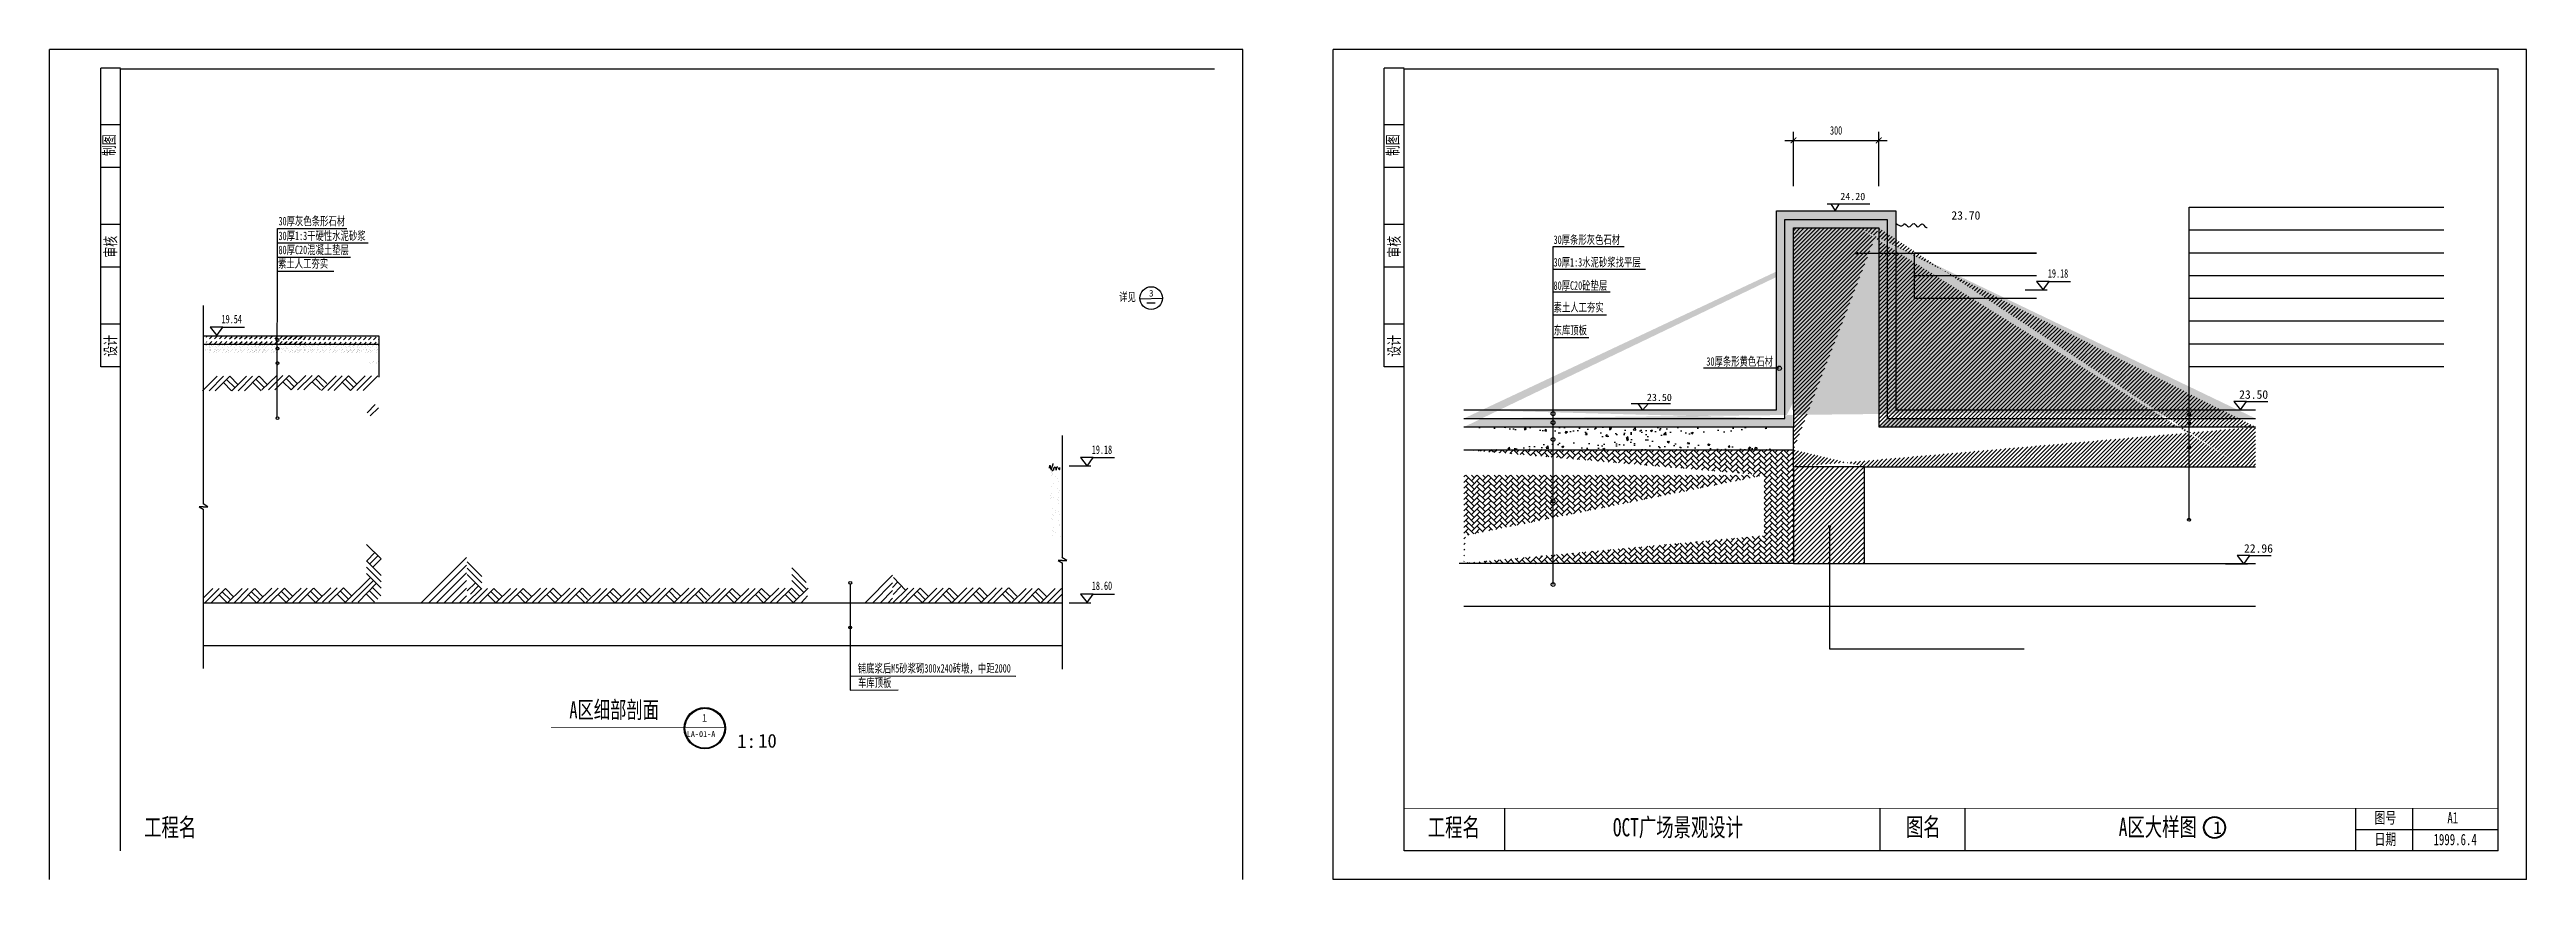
# Model space of a CAD drawing. Extents: x -41870 to -33152, y 8656 to 11574.
import ezdxf

# ---------------------------------------------------------------- set-up
doc = ezdxf.new("R2010")
doc.units = 0
doc.header["$MEASUREMENT"] = 0
doc.layers.get('0').update_dxf_attribs({"linetype": 'CONTINUOUS'})
doc.layers.get('DEFPOINTS').update_dxf_attribs({"linetype": 'CONTINUOUS'})
for name, color, linetype in [('LEVEL', 2, 'CONTINUOUS'), ('STAIR', 140, 'CONTINUOUS'), ('TEXT', 41, 'CONTINUOUS'), ('TK', 1, 'CONTINUOUS'), ('TREE', 3, 'CONTINUOUS')]:
    doc.layers.add(name, color=color, linetype=linetype)
doc.styles.add('HZ', font='simplex.shx', dxfattribs={"width": 0.7, "bigfont": 'hztxt.shx'})
doc.styles.get("Standard").update_dxf_attribs({"font": 'simsun.ttf'})
doc.styles.add('STYLE1', font='simsun.ttf', dxfattribs={"width": 0.7})
doc.styles.add('XREF1$0$STYLE3', font='simsun.ttf', dxfattribs={"width": 0.7})
doc.dimstyles.new('STANDARD-1', dxfattribs={"dimscale": 0, "dimtxt": 450, "dimasz": 300, "dimexe": 300, "dimexo": 300, "dimgap": 200, "dimtad": 1, "dimdec": 0, "dimzin": 0, "dimtxsty": 'HZ', "dimcen": 300, "dimdle": 300, "dimclrd": 40, "dimclre": 40, "dimclrt": 41, "dimazin": 3, "dimtfac": 1, "dimtdec": 0, "dimtofl": 0, "dimtmove": 0, "dimatfit": 3, "dimtvp": 1.5, "dimtolj": 1, "dimtzin": 0})

msp = doc.modelspace()

# ---------------------------------------------------------------- texts
at = {"color": 40, "linetype": 'BYBLOCK'}
for s, p in [('24.20', (-35567, 11044.7)), ('23.50', (-36247.8, 10338.3))]:
    msp.add_text(s, height=25.77, dxfattribs=at).set_placement(p)
at = {"color": 41, "linetype": 'BYBLOCK', "style": 'XREF1$0$STYLE3'}
for s, p in [('23.70', (-35176.2, 10976)), ('23.50', (-34163.3, 10346.2)), ('22.96', (-34146.3, 9805))]:
    msp.add_text(s, height=30, dxfattribs=at).set_placement(p)
at = {"color": 41, "linetype": 'BYBLOCK', "char_height": 30, "attachment_point": 5, "style": 'XREF1$0$STYLE3'}
for s, insert in [('19.18', (-34800.8, 10786.8)), ('19.54', (-41228.9, 10626.3)), ('19.18', (-38165.9, 10167.3))]:
    msp.add_mtext(s, dxfattribs=dict(at, insert=insert))
at = {"color": 40, "linetype": 'BYBLOCK', "insert": (-38165.9, 9688.8), "char_height": 30, "attachment_point": 5, "style": 'XREF1$0$STYLE3'}
msp.add_mtext('18.60', dxfattribs=at)
at = {"layer": 'TEXT', "linetype": 'CONTINUOUS', "style": 'STYLE1', "width": 0.7}
for s, p in [('制图', (-41640.6, 11199.8)), ('制图', (-37122.5, 11199.8)), ('审核', (-41635.4, 10842.7)), ('审核', (-37117.3, 10842.7)), ('设计', (-41635.4, 10494.3)), ('设计', (-37117.3, 10494.3))]:
    msp.add_text(s, height=40, rotation=90, dxfattribs=at).set_placement(p)
for s, height, p in [('30厚灰色条形石材', 30, (-41064.2, 10956)), ('30厚1:3干硬性水泥砂浆', 30, (-41064.2, 10904.2)), ('30厚条形灰色石材', 30, (-36576.4, 10890.7)), ('素土人工夯实', 30, (-41066, 10807)), ('80厚C20混凝土垫层', 30, (-41064.2, 10854.8)), ('30厚1:3水泥砂浆找平层', 30, (-36576.4, 10811.3)), ('详见', 30, (-38105.4, 10689.3)), ('80厚C20砼垫层', 30, (-36576.4, 10729.4)), ('素土人工夯实', 30, (-36576.4, 10652.7)), ('东库顶板', 30, (-36576.4, 10572.1)), ('30厚条形黄色石材', 30, (-36038.5, 10462.5)), ('铺底浆后M5砂浆砌300x240砖墩，中距2000', 30, (-39025.3, 9383.5)), ('车库顶板', 30, (-39024.5, 9332.8)), ('A区细部剖面', 60, (-40040.4, 9222.8))]:
    msp.add_text(s, height=height, dxfattribs=at).set_placement(p)
at = {"layer": 'TEXT', "linetype": 'CONTINUOUS'}
for s, height, p in [('3', 23.3, (-38000.3, 10705.6)), ('LA-01-A', 21.15, (-39627.4, 9156.7)), ('1', 26.4, (-39573.9, 9211)), ('1:', 48.39, (-39449.5, 9118.5)), ('10', 48.39, (-39376.3, 9119.5))]:
    msp.add_text(s, height=height, dxfattribs=at).set_placement(p)
at = {"layer": 'TK', "linetype": 'CONTINUOUS', "style": 'STYLE1', "width": 0.7}
for s, height, p in [('图号', 40, (-33686.8, 8853)), ('工程名', 64, (-41537.3, 8807.6)), ('工程名', 64, (-37019.3, 8807.6)), ('OCT广场景观设计', 64, (-36367.6, 8807.6)), ('图名', 64, (-35336.2, 8808.8)), ('A区大样图', 64, (-34587.1, 8808.8)), ('日期', 40, (-33686.8, 8777.7))]:
    msp.add_text(s, height=height, dxfattribs=at).set_placement(p)
at = {"layer": 'TK', "linetype": 'CONTINUOUS', "width": 0.7}
for s, p in [('A1', (-33430.4, 8853)), ('1999.6.4', (-33479.2, 8776.5))]:
    msp.add_text(s, height=40, dxfattribs=at).set_placement(p)
at = {"layer": 'TK', "linetype": 'CONTINUOUS'}
msp.add_text('1', height=44.9, dxfattribs=at).set_placement((-34254.9, 8815.8))

# ---------------------------------------------------------------- blocks, each defined once
blk = doc.blocks.new('_ARCHTICK')
at = {"color": 0, "linetype": 'BYBLOCK', "const_width": 0.15}
blk.add_lwpolyline([(-0.5, -0.5), (0.5, 0.5)], dxfattribs=at)
blk = doc.blocks.new('*D57')
at = {"color": 40, "linetype": 'BYBLOCK'}
for p, q in [((-35761.9, 11254.7), (-35401.9, 11254.7)), ((-35731.9, 11093.6), (-35731.9, 11284.7)), ((-35431.9, 11093.6), (-35431.9, 11284.7))]:
    blk.add_line(p, q, dxfattribs=at)
at = {"layer": 'DEFPOINTS', "color": 0, "linetype": 'BYBLOCK'}
for p in [(-35431.9, 11254.7), (-35731.9, 11063.6), (-35431.9, 11063.6)]:
    blk.add_point(p, dxfattribs=at)
at = {"color": 40, "linetype": 'BYBLOCK', "xscale": 20, "yscale": 20, "zscale": 20, "rotation": 180}
blk.add_blockref('_ARCHTICK', (-35731.9, 11254.7), dxfattribs=at)
at = {"color": 40, "linetype": 'BYBLOCK', "xscale": 20, "yscale": 20, "zscale": 20}
blk.add_blockref('_ARCHTICK', (-35431.9, 11254.7), dxfattribs=at)
at = {"color": 41, "linetype": 'BYBLOCK', "insert": (-35581.9, 11289.7), "char_height": 30, "attachment_point": 5, "style": 'XREF1$0$STYLE3'}
blk.add_mtext('\\A1;300', dxfattribs=at)
blk = doc.blocks.new('DI')
at = {"layer": 'STAIR'}
for p, q in [((-51.9, -51), (0, 0)), ((-29.2, -51), (21.8, 0)), ((43.9, 0), (-7.2, -51)), ((73.4, -51), (124.4, 0)), ((146.5, 0), (95.4, -51)), ((21.8, -22.1), (50.4, -50.7)), ((32.8, -11.1), (61.4, -39.7)), ((72.5, -28.6), (43.9, 0)), ((50.6, -51), (102.6, 0)), ((125.2, -22.1), (153.8, -50.7)), ((136.2, -11.1), (164.8, -39.7)), ((175.8, -28.6), (147.2, 0))]:
    blk.add_line(p, q, dxfattribs=at)

# ---------------------------------------------------------------- dimensions: what is measured, and where the dimension line sits
at = {"layer": 'TEXT', "linetype": 'CONTINUOUS'}
dim = msp.add_linear_dim(base=(-35431.9, 11254.7), p1=(-35731.9, 11063.6), p2=(-35431.9, 11063.6), dimstyle='STANDARD-1', override={"dimscale": 1, "dimtxt": 30, "dimasz": 20, "dimexe": 30, "dimexo": 30, "dimgap": 20, "dimtxsty": 'XREF1$0$STYLE3', "dimblk1": 'ARCHTICK', "dimblk2": 'ARCHTICK', "dimsah": 1, "dimcen": 30, "dimdle": 30}, dxfattribs=at)
dim.commit()
dim.dimension.update_dxf_attribs({"geometry": '*D57', "text_midpoint": (-35581.9, 11289.7)})

# ---------------------------------------------------------------- hatches: boundary and pattern name
h = msp.add_hatch()
h.set_pattern_fill('AR-CONC', color=256, scale=10, style=0)
h.set_pattern_definition([(50, (0, 0), (71.72602, -6.27521), [7.5, -82.5]), (355, (0, 0), (-13.87513, 75.21921), [6, -66]), (100.4514, (5.98, -0.52), (57.85094, 68.94395), [6.37402, -70.11421]), (46.1842, (0, 20), (106.7241, -16.5519), [11.25, -123.75]), (96.6356, (8.89, 18.62), (93.46627, 97.4118), [9.56103, -105.1713]), (351.1842, (0, 20), (93.4662, 97.41186), [9, -99]), (21, (10, 15), (59.690705, -40.26189), [7.5, -82.5]), (326, (10, 15), (24.33153, 72.515), [6, -66]), (71.4514, (14.974, 11.645), (84.02226, 32.25305), [6.37402, -70.11421]), (37.5, (0, 0), (1.215986, 33.289385), [0, -65.2, 0, -67, 0, -66.25]), (7.5, (0, 0), (26.306954, 39.44117), [0, -38.2, 0, -63.7, 0, -25.25]), (327.5, (-22.3, 0), (53.382244, -2.255487), [0, -25, 0, -78, 0, -103.5]), (317.5, (-32.3, 0), (58.318617, 10.0105), [0, -32.5, 0, -51.8, 0, -73.5])])
edge = h.paths.add_edge_path()
edge.add_line((-36891.9, 10247), (-35731.9, 10247))
edge.add_line((-36891.9, 10167), (-35731.9, 10167))
at = {"layer": 'STAIR', "linetype": 'CONTINUOUS'}
h = msp.add_hatch(dxfattribs=at)
h.set_pattern_fill('DASH', color=256, scale=100, angle=45, style=0)
edge = h.paths.add_edge_path()
edge.add_line((-35791.9, 11007), (-35441.9, 11007))
edge.add_line((-35761.9, 10977), (-35401.9, 10977))
edge.add_line((-35791.9, 10307), (-35791.9, 11007))
edge.add_line((-35761.9, 10277), (-35761.9, 10977))
edge.add_line((-35441.9, 11007), (-35371.9, 11007))
edge.add_line((-35371.9, 11007), (-35371.9, 10307))
edge.add_line((-35401.9, 10977), (-35401.9, 10277))
edge.add_line((-35401.9, 10277), (-34105.4, 10277))
edge.add_line((-35371.9, 10307), (-34105.4, 10307))
edge.add_line((-36891.9, 10307), (-35791.9, 10307))
edge.add_line((-36891.9, 10277), (-35761.9, 10277))
h = msp.add_hatch(dxfattribs=at)
h.set_pattern_fill('AR-SAND', color=256, scale=30, style=0)
edge = h.paths.add_edge_path()
edge.add_line((-35761.9, 10277), (-35761.9, 10977))
edge.add_line((-35731.9, 10307), (-35731.9, 10947))
edge.add_line((-35731.9, 10307), (-35731.9, 10247))
edge.add_line((-36891.9, 10277), (-35761.9, 10277))
edge.add_line((-36891.9, 10247), (-35731.9, 10247))
edge.add_line((-35431.9, 10947), (-35431.9, 10247))
edge.add_line((-35401.9, 10977), (-35401.9, 10277))
edge.add_line((-35431.9, 10247), (-34105.4, 10247))
edge.add_line((-35401.9, 10277), (-34105.4, 10277))
edge.add_line((-35501.9, 10947), (-35431.9, 10947))
edge.add_line((-35731.9, 10947), (-35501.9, 10947))
edge.add_line((-35761.9, 10977), (-35401.9, 10977))
at = {"layer": 'STAIR'}
h = msp.add_hatch(dxfattribs=at)
h.set_pattern_fill('ANSI31', color=256, scale=80, style=0)
edge = h.paths.add_edge_path()
edge.add_line((-35731.9, 10307), (-35731.9, 10947))
edge.add_line((-35731.9, 10307), (-35731.9, 10247))
edge.add_line((-35731.9, 10167), (-35731.9, 10247))
edge.add_line((-35431.9, 10947), (-35431.9, 10247))
edge.add_line((-35431.9, 10247), (-34105.4, 10247))
edge.add_line((-35731.9, 10106.3), (-35731.9, 10167))
edge.add_line((-35481.9, 10107), (-35731.9, 10107))
edge.add_line((-35483.7, 10107), (-34151.9, 10107))
edge.add_line((-35501.9, 10947), (-35431.9, 10947))
edge.add_line((-35731.9, 10947), (-35501.9, 10947))
edge.add_line((-34105.4, 10247), (-34105.5, 10107))
edge.add_line((-34151.9, 10107), (-34105.5, 10107))
at = {"layer": 'STAIR', "linetype": 'CONTINUOUS'}
h = msp.add_hatch(dxfattribs=at)
h.set_pattern_fill('DASH', color=256, scale=100, angle=45, style=0)
h.set_pattern_definition([(45, (-107904100.625, -19135031.317), (2e-15, 17.6776695297), [12.5, -12.5])])
h.paths.add_polyline_path([(-40978.1, 10535.8), (-40978.1, 10565.8), (-41318.1, 10565.8), (-41318.1, 10535.8)])
h = msp.add_hatch(dxfattribs=at)
h.set_pattern_fill('DASH', color=256, scale=100, angle=45, style=0)
h.paths.add_polyline_path([(-40711.1, 10538), (-40711.1, 10568), (-41051.1, 10568), (-41051.1, 10538)])
at = {"layer": 'STAIR'}
h = msp.add_hatch(dxfattribs=at)
h.set_pattern_fill('AR-HBONE', color=256, scale=3.5, style=0)
edge = h.paths.add_edge_path()
edge.add_line((-35731.9, 10106.3), (-35731.9, 10167))
edge.add_line((-35731.9, 10107), (-35731.9, 9767))
edge.add_line((-35731.9, 9767), (-36908.9, 9767))
edge.add_line((-35835.4, 9865.4), (-36885.4, 9865.4))
edge.add_line((-35835.4, 10077.1), (-35835.4, 9865.4))
edge.add_line((-36885.4, 9865.4), (-36891.9, 9767))
edge.add_line((-36891.9, 10167), (-36891.9, 10077.1))
edge.add_line((-36891.9, 10077.1), (-35835.4, 10077.1))
edge.add_line((-36891.9, 10167), (-35731.9, 10167))
h = msp.add_hatch(dxfattribs=at)
h.set_pattern_fill('ANSI31', color=256, scale=100, style=0)
edge = h.paths.add_edge_path()
edge.add_line((-35481.9, 10107), (-35731.9, 10107))
edge.add_line((-35731.9, 10091), (-35731.9, 9767))
edge.add_line((-35731.9, 9767), (-35481.9, 9767))
edge.add_line((-35481.9, 9767), (-35481.9, 10107))
at = {"layer": 'TEXT', "linetype": 'CONTINUOUS'}
h = msp.add_hatch(color=256, dxfattribs=at)
edge = h.paths.add_edge_path()
edge.add_arc((-39563.7, 9188), 72.5, 0, 360)
edge = h.paths.add_edge_path(flags=16)
edge.add_arc((-39563.7, 9188), 70, 0, 360)
at = {"layer": 'TK', "linetype": 'CONTINUOUS'}
h = msp.add_hatch(color=256, dxfattribs=at)
edge = h.paths.add_edge_path(flags=16)
edge.add_arc((-34249.9, 8838.8), 36.2, 0, 360)
edge = h.paths.add_edge_path()
edge.add_arc((-34249.9, 8838.8), 38.6, 0, 360)

# ---------------------------------------------------------------- linework, layer by layer
at = {"color": 40, "linetype": 'BYBLOCK'}
for p, q in [((-35791.9, 10307), (-35791.9, 11007)), ((-35791.9, 11007), (-35441.9, 11007)), ((-35613.4, 11031.8), (-35463.7, 11031.8)), ((-35584.8, 11006.6), (-35571.3, 11030.1)), ((-35441.9, 11007), (-35371.9, 11007)), ((-35371.9, 11007), (-35371.9, 10307)), ((-35761.9, 10277), (-35761.9, 10977)), ((-35761.9, 10977), (-35401.9, 10977)), ((-35731.9, 10947), (-35501.9, 10947)), ((-35731.9, 10307), (-35731.9, 10947)), ((-35501.9, 10947), (-35431.9, 10947)), ((-35431.9, 10947), (-35431.9, 10247)), ((-35401.9, 10977), (-35401.9, 10277)), ((-38031.3, 10697.4), (-37952.8, 10699.9)), ((-41259.9, 10598.5), (-41184.5, 10598.5)), ((-36891.9, 10307), (-35791.9, 10307)), ((-36303.3, 10329.9), (-36165.3, 10329.9)), ((-36279.8, 10329.9), (-36262.9, 10306.3)), ((-36262.9, 10306.3), (-36242.7, 10329.9)), ((-35731.9, 10307), (-35731.9, 10247)), ((-35371.9, 10307), (-34105.4, 10307)), ((-36891.9, 10277), (-35761.9, 10277)), ((-36891.9, 10247), (-35731.9, 10247)), ((-35731.9, 10167), (-35731.9, 10247)), ((-35431.9, 10247), (-34105.4, 10247)), ((-35401.9, 10277), (-34105.4, 10277)), ((-36891.9, 10167), (-35731.9, 10167)), ((-35731.9, 10106.3), (-35731.9, 10167)), ((-35481.9, 10107), (-35731.9, 10107)), ((-35731.9, 10107), (-35731.9, 9767)), ((-35483.7, 10107), (-34151.9, 10107)), ((-35481.9, 9767), (-35481.9, 10107)), ((-34151.9, 10107), (-34105.5, 10107)), ((-35731.9, 9767), (-36908.9, 9767)), ((-35731.9, 9767), (-35481.9, 9767)), ((-38281.8, 9628.2), (-38204.7, 9628.2)), ((-38196.9, 9659.7), (-38121.5, 9659.7))]:
    msp.add_line(p, q, dxfattribs=at)
at = {"color": 41, "linetype": 'BYBLOCK'}
for p, q in [((-35600, 11031.8), (-35584.8, 11006.6)), ((-34916.6, 10729.8), (-34839.6, 10729.8)), ((-34831.7, 10759.1), (-34756.4, 10759.1)), ((-34222.2, 10307.9), (-34145.2, 10307.9)), ((-34137.3, 10337.2), (-34062, 10337.2)), ((-38196.9, 10139.5), (-38121.5, 10139.5)), ((-38281.8, 10110.3), (-38204.7, 10110.3)), ((-34210.8, 9765.6), (-34133.8, 9765.6)), ((-34125.9, 9794.9), (-34050.5, 9794.9))]:
    msp.add_line(p, q, dxfattribs=at)
for p, q in [((-40711.1, 10538), (-40711.1, 10505.4)), ((-40711.1, 10505.4), (-40711.1, 10422.4)), ((-34116.7, 9767), (-34105.7, 9767))]:
    msp.add_line(p, q)
for points in [[(-34831.7, 10759.1), (-34876.6, 10759.1), (-34853, 10729.3)], [(-34137.3, 10337.2), (-34182.1, 10337.2), (-34158.6, 10307.4)], [(-38196.9, 10139.5), (-38241.7, 10139.5), (-38218.1, 10109.8)], [(-34125.9, 9794.9), (-34170.7, 9794.9), (-34147.2, 9765.1)]]:
    msp.add_lwpolyline(points, close=True, dxfattribs=at)
at = {"color": 40, "linetype": 'BYBLOCK'}
for points in [[(-41259.9, 10598.5), (-41304.7, 10598.5), (-41281.2, 10568.8)], [(-38196.9, 9659.7), (-38241.7, 9659.7), (-38218.1, 9629.9)]]:
    msp.add_lwpolyline(points, close=True, dxfattribs=at)
for centre, radius in [((-35510.4, 10858.4), 3.36), ((-34339.8, 10290.9), 5.05), ((-34339.8, 10260.6), 5.05), ((-34339.8, 10174.9), 5.05), ((-35605, 9897.1), 3.37), ((-34339.8, 9921.1), 5.05)]:
    msp.add_circle(centre, radius)
at = {"color": 40, "linetype": 'BYBLOCK', "start_tangent": (-0.993586, 0.113081)}
msp.add_spline([(-35371, 10962), (-35345.7, 10956.9), (-35342.8, 10961.2), (-35326.7, 10951), (-35307.6, 10962.2), (-35295, 10950.7), (-35280, 10961.4), (-35266, 10949.4), (-35260.9, 10948.3)], degree=3, dxfattribs=at)
at = {"layer": 'LEVEL'}
for p, q in [((-38008, 10683.8), (-37978.6, 10683.8)), ((-35487.8, 9767), (-34116.7, 9767)), ((-41329.2, 9628.6), (-38305.8, 9628.6)), ((-36891.9, 9617), (-35791.9, 9617)), ((-35791.9, 9617), (-34105.8, 9617)), ((-41329.2, 9478.6), (-38305.8, 9478.6))]:
    msp.add_line(p, q, dxfattribs=at)
at = {"layer": 'LEVEL', "linetype": 'CONTINUOUS'}
for p, q in [((-41329.2, 10568), (-40711.1, 10568)), ((-40711.1, 10568), (-40711.1, 10538)), ((-41329.2, 10538), (-40711.1, 10538))]:
    msp.add_line(p, q, dxfattribs=at)
for centre in [(-39051.8, 9699.2), (-39052.3, 9541.9)]:
    msp.add_circle(centre, 5, dxfattribs=at)
at = {"layer": 'STAIR', "linetype": 'CONTINUOUS'}
for p, q in [((-41329.2, 10673.7), (-41329.2, 9975.9)), ((-41320.1, 10518.7), (-41320.1, 10518.7)), ((-41319.7, 10516.6), (-41319.7, 10516.6)), ((-41319.6, 10535.3), (-41319.6, 10535.3)), ((-41319.5, 10534.6), (-41319.5, 10534.6)), ((-41319, 10533), (-41319, 10533)), ((-41317.6, 10532.8), (-41317.6, 10532.8)), ((-41315.7, 10518.1), (-41315.7, 10518.1)), ((-41308.3, 10529.8), (-41308.3, 10529.8)), ((-41307.2, 10509.3), (-41307.2, 10509.3)), ((-41306.6, 10526.1), (-41306.6, 10526.1)), ((-41306, 10531.9), (-41306, 10531.9)), ((-41305.6, 10520.2), (-41305.6, 10520.2)), ((-41305.5, 10514.8), (-41305.5, 10514.8)), ((-41304.5, 10517.5), (-41304.5, 10517.5)), ((-41303.5, 10519.6), (-41303.5, 10519.6)), ((-41303.4, 10526.8), (-41303.4, 10526.8)), ((-41302.2, 10518.7), (-41302.2, 10518.7)), ((-41302, 10517.6), (-41302, 10517.6)), ((-41301.5, 10534.6), (-41301.5, 10534.6)), ((-41301.1, 10533), (-41301.1, 10533)), ((-41297.3, 10531.1), (-41297.3, 10531.1)), ((-41293.1, 10509.6), (-41293.1, 10509.6)), ((-41292.1, 10532.8), (-41292.1, 10532.8)), ((-41290.2, 10518.1), (-41290.2, 10518.1)), ((-41289.9, 10513.7), (-41289.9, 10513.7)), ((-41289.8, 10513), (-41289.8, 10513)), ((-41287.6, 10529.8), (-41287.6, 10529.8)), ((-41285, 10520.2), (-41285, 10520.2)), ((-41283.8, 10517.5), (-41283.8, 10517.5)), ((-41282.7, 10526.8), (-41282.7, 10526.8)), ((-41281.8, 10509.8), (-41281.8, 10509.8)), ((-41281.3, 10517.6), (-41281.3, 10517.6)), ((-41280.5, 10531.9), (-41280.5, 10531.9)), ((-41278, 10519.6), (-41278, 10519.6)), ((-41276.9, 10510.9), (-41276.9, 10510.9)), ((-41276.7, 10518.7), (-41276.7, 10518.7)), ((-41276.6, 10531.1), (-41276.6, 10531.1)), ((-41275.6, 10533), (-41275.6, 10533)), ((-41273.5, 10516.6), (-41273.5, 10516.6)), ((-41273.4, 10535.3), (-41273.4, 10535.3)), ((-41271.4, 10532.8), (-41271.4, 10532.8)), ((-41269.5, 10518.1), (-41269.5, 10518.1)), ((-41261, 10509.3), (-41261, 10509.3)), ((-41260.4, 10526.1), (-41260.4, 10526.1)), ((-41259.8, 10531.9), (-41259.8, 10531.9)), ((-41259.3, 10514.8), (-41259.3, 10514.8)), ((-41257.3, 10519.6), (-41257.3, 10519.6)), ((-41256, 10518.7), (-41256, 10518.7)), ((-41255.3, 10534.6), (-41255.3, 10534.6)), ((-41254.9, 10533), (-41254.9, 10533)), ((-41250.4, 10509.6), (-41250.4, 10509.6)), ((-41247.2, 10513.7), (-41247.2, 10513.7)), ((-41247, 10513), (-41247, 10513)), ((-41244.8, 10529.8), (-41244.8, 10529.8)), ((-41242.2, 10520.2), (-41242.2, 10520.2)), ((-41241, 10517.5), (-41241, 10517.5)), ((-41240, 10526.8), (-41240, 10526.8)), ((-41239, 10509.8), (-41239, 10509.8)), ((-41238.5, 10517.6), (-41238.5, 10517.6)), ((-41234.1, 10510.9), (-41234.1, 10510.9)), ((-41233.9, 10531.1), (-41233.9, 10531.1)), ((-41230.7, 10535.3), (-41230.7, 10535.3)), ((-41230.7, 10516.6), (-41230.7, 10516.6)), ((-41228.6, 10532.8), (-41228.6, 10532.8)), ((-41226.7, 10518.1), (-41226.7, 10518.1)), ((-41218.2, 10509.3), (-41218.2, 10509.3)), ((-41217.6, 10526.1), (-41217.6, 10526.1)), ((-41217, 10531.9), (-41217, 10531.9)), ((-41216.5, 10514.8), (-41216.5, 10514.8)), ((-41214.5, 10519.6), (-41214.5, 10519.6)), ((-41213.2, 10518.7), (-41213.2, 10518.7)), ((-41212.6, 10534.6), (-41212.6, 10534.6)), ((-41212.1, 10533), (-41212.1, 10533)), ((-41206.9, 10509.6), (-41206.9, 10509.6)), ((-41203.7, 10513.7), (-41203.7, 10513.7)), ((-41203.6, 10513), (-41203.6, 10513)), ((-41201.3, 10529.8), (-41201.3, 10529.8)), ((-41198.7, 10520.2), (-41198.7, 10520.2)), ((-41197.6, 10517.5), (-41197.6, 10517.5)), ((-41196.5, 10526.8), (-41196.5, 10526.8)), ((-41195.5, 10509.8), (-41195.5, 10509.8)), ((-41195.1, 10517.6), (-41195.1, 10517.6)), ((-41190.7, 10510.9), (-41190.7, 10510.9)), ((-41190.4, 10531.1), (-41190.4, 10531.1)), ((-41187.3, 10516.6), (-41187.3, 10516.6)), ((-41187.2, 10535.3), (-41187.2, 10535.3)), ((-41185.2, 10532.8), (-41185.2, 10532.8)), ((-41183.3, 10518.1), (-41183.3, 10518.1)), ((-41174.8, 10509.3), (-41174.8, 10509.3)), ((-41174.2, 10526.1), (-41174.2, 10526.1)), ((-41173.6, 10531.9), (-41173.6, 10531.9)), ((-41173.1, 10514.8), (-41173.1, 10514.8)), ((-41171.1, 10519.6), (-41171.1, 10519.6)), ((-41169.8, 10518.7), (-41169.8, 10518.7)), ((-41169.1, 10534.6), (-41169.1, 10534.6)), ((-41168.7, 10533), (-41168.7, 10533)), ((-41166.2, 10509.6), (-41166.2, 10509.6)), ((-41163, 10513.7), (-41163, 10513.7)), ((-41162.9, 10513), (-41162.9, 10513)), ((-41160.7, 10529.8), (-41160.7, 10529.8)), ((-41158.1, 10520.2), (-41158.1, 10520.2)), ((-41156.9, 10517.5), (-41156.9, 10517.5)), ((-41155.8, 10526.8), (-41155.8, 10526.8)), ((-41154.9, 10509.8), (-41154.9, 10509.8)), ((-41154.4, 10517.6), (-41154.4, 10517.6)), ((-41152.4, 10509.6), (-41152.4, 10509.6)), ((-41150, 10510.9), (-41150, 10510.9)), ((-41149.7, 10531.1), (-41149.7, 10531.1)), ((-41149.3, 10513.7), (-41149.3, 10513.7)), ((-41149.1, 10513), (-41149.1, 10513)), ((-41146.9, 10529.8), (-41146.9, 10529.8)), ((-41146.6, 10516.6), (-41146.6, 10516.6)), ((-41146.5, 10535.3), (-41146.5, 10535.3)), ((-41144.5, 10532.8), (-41144.5, 10532.8)), ((-41144.3, 10520.2), (-41144.3, 10520.2)), ((-41143.1, 10517.5), (-41143.1, 10517.5)), ((-41142.6, 10518.1), (-41142.6, 10518.1)), ((-41142, 10526.8), (-41142, 10526.8)), ((-41141.1, 10509.8), (-41141.1, 10509.8)), ((-41140.6, 10517.6), (-41140.6, 10517.6)), ((-41136.2, 10510.9), (-41136.2, 10510.9)), ((-41135.9, 10531.1), (-41135.9, 10531.1)), ((-41134.1, 10509.3), (-41134.1, 10509.3)), ((-41133.5, 10526.1), (-41133.5, 10526.1)), ((-41132.9, 10531.9), (-41132.9, 10531.9)), ((-41132.8, 10516.6), (-41132.8, 10516.6)), ((-41132.7, 10535.3), (-41132.7, 10535.3)), ((-41132.4, 10514.8), (-41132.4, 10514.8)), ((-41130.7, 10532.8), (-41130.7, 10532.8)), ((-41130.4, 10519.6), (-41130.4, 10519.6)), ((-41129.1, 10518.7), (-41129.1, 10518.7)), ((-41128.8, 10518.1), (-41128.8, 10518.1)), ((-41128.4, 10534.6), (-41128.4, 10534.6)), ((-41128, 10533), (-41128, 10533)), ((-41122.1, 10509.6), (-41122.1, 10509.6)), ((-41120.3, 10509.3), (-41120.3, 10509.3)), ((-41119.7, 10526.1), (-41119.7, 10526.1)), ((-41119.1, 10531.9), (-41119.1, 10531.9)), ((-41118.9, 10513.7), (-41118.9, 10513.7)), ((-41118.7, 10513), (-41118.7, 10513)), ((-41118.6, 10514.8), (-41118.6, 10514.8)), ((-41116.6, 10519.6), (-41116.6, 10519.6)), ((-41116.5, 10529.8), (-41116.5, 10529.8)), ((-41115.3, 10518.7), (-41115.3, 10518.7)), ((-41114.6, 10534.6), (-41114.6, 10534.6)), ((-41114.2, 10533), (-41114.2, 10533)), ((-41113.9, 10520.2), (-41113.9, 10520.2)), ((-41112.7, 10517.5), (-41112.7, 10517.5)), ((-41111.7, 10526.8), (-41111.7, 10526.8)), ((-41110.7, 10509.8), (-41110.7, 10509.8)), ((-41110.2, 10517.6), (-41110.2, 10517.6)), ((-41105.8, 10510.9), (-41105.8, 10510.9)), ((-41105.6, 10531.1), (-41105.6, 10531.1)), ((-41102.4, 10535.3), (-41102.4, 10535.3)), ((-41102.4, 10516.6), (-41102.4, 10516.6)), ((-41100.3, 10532.8), (-41100.3, 10532.8)), ((-41098.4, 10518.1), (-41098.4, 10518.1)), ((-41089.9, 10509.3), (-41089.9, 10509.3)), ((-41089.4, 10526.1), (-41089.4, 10526.1)), ((-41088.7, 10531.9), (-41088.7, 10531.9)), ((-41088.3, 10514.8), (-41088.3, 10514.8)), ((-41086.3, 10519.6), (-41086.3, 10519.6)), ((-41085, 10518.7), (-41085, 10518.7)), ((-41084.3, 10534.6), (-41084.3, 10534.6)), ((-41083.8, 10533), (-41083.8, 10533)), ((-41083.5, 10509.6), (-41083.5, 10509.6)), ((-41080.3, 10513.7), (-41080.3, 10513.7)), ((-41080.1, 10513), (-41080.1, 10513)), ((-41077.9, 10529.8), (-41077.9, 10529.8)), ((-41075.3, 10520.2), (-41075.3, 10520.2)), ((-41074.1, 10517.5), (-41074.1, 10517.5)), ((-41073, 10526.8), (-41073, 10526.8)), ((-41072.1, 10509.8), (-41072.1, 10509.8)), ((-41071.6, 10517.6), (-41071.6, 10517.6)), ((-41067.2, 10510.9), (-41067.2, 10510.9)), ((-41066.9, 10531.1), (-41066.9, 10531.1)), ((-41063.8, 10535.3), (-41063.8, 10535.3)), ((-41063.8, 10516.6), (-41063.8, 10516.6)), ((-41061.7, 10532.8), (-41061.7, 10532.8)), ((-41059.8, 10518.1), (-41059.8, 10518.1)), ((-41055.8, 10534.9), (-41055.8, 10534.9)), ((-41054.1, 10508.1), (-41054.1, 10508.1)), ((-41052, 10524.3), (-41052, 10524.3)), ((-41049.2, 10520.5), (-41049.2, 10520.5)), ((-41046, 10524.7), (-41046, 10524.7)), ((-41043.7, 10516.3), (-41043.7, 10516.3)), ((-41041.2, 10516.4), (-41041.2, 10516.4)), ((-41041, 10531.2), (-41041, 10531.2)), ((-41038, 10511.1), (-41038, 10511.1)), ((-41037.3, 10521.8), (-41037.3, 10521.8)), ((-41036, 10526.1), (-41036, 10526.1)), ((-41032.4, 10522.9), (-41032.4, 10522.9)), ((-41029.4, 10516.9), (-41029.4, 10516.9)), ((-41025.3, 10509.6), (-41025.3, 10509.6)), ((-41022.1, 10513.7), (-41022.1, 10513.7)), ((-41021.9, 10513), (-41021.9, 10513)), ((-41019.7, 10529.8), (-41019.7, 10529.8)), ((-41017.1, 10520.2), (-41017.1, 10520.2)), ((-41015.9, 10517.5), (-41015.9, 10517.5)), ((-41014.8, 10526.8), (-41014.8, 10526.8)), ((-41013.9, 10509.8), (-41013.9, 10509.8)), ((-41013.4, 10517.6), (-41013.4, 10517.6)), ((-41009, 10510.9), (-41009, 10510.9)), ((-41008.7, 10531.1), (-41008.7, 10531.1)), ((-41007.3, 10509.6), (-41007.3, 10509.6)), ((-41005.6, 10516.6), (-41005.6, 10516.6)), ((-41005.5, 10535.3), (-41005.5, 10535.3)), ((-41004.1, 10513.7), (-41004.1, 10513.7)), ((-41004, 10513), (-41004, 10513)), ((-41003.5, 10532.8), (-41003.5, 10532.8)), ((-41001.7, 10529.8), (-41001.7, 10529.8)), ((-41001.6, 10518.1), (-41001.6, 10518.1)), ((-40999.1, 10520.2), (-40999.1, 10520.2)), ((-40998, 10517.5), (-40998, 10517.5)), ((-40996.9, 10526.8), (-40996.9, 10526.8)), ((-40995.9, 10509.8), (-40995.9, 10509.8)), ((-40995.5, 10517.6), (-40995.5, 10517.6)), ((-40993.1, 10509.3), (-40993.1, 10509.3)), ((-40992.5, 10526.1), (-40992.5, 10526.1)), ((-40991.9, 10531.9), (-40991.9, 10531.9)), ((-40991.4, 10514.8), (-40991.4, 10514.8)), ((-40991.1, 10510.9), (-40991.1, 10510.9)), ((-40990.8, 10531.1), (-40990.8, 10531.1)), ((-40989.4, 10519.6), (-40989.4, 10519.6)), ((-40988.1, 10518.7), (-40988.1, 10518.7)), ((-40987.7, 10516.6), (-40987.7, 10516.6)), ((-40987.6, 10535.3), (-40987.6, 10535.3)), ((-40987.4, 10534.6), (-40987.4, 10534.6)), ((-40987, 10533), (-40987, 10533)), ((-40985.6, 10532.8), (-40985.6, 10532.8)), ((-40983.7, 10518.1), (-40983.7, 10518.1)), ((-40976.2, 10529.8), (-40976.2, 10529.8)), ((-40975.2, 10509.3), (-40975.2, 10509.3)), ((-40974.6, 10526.1), (-40974.6, 10526.1)), ((-40974, 10531.9), (-40974, 10531.9)), ((-40973.6, 10520.2), (-40973.6, 10520.2)), ((-40973.5, 10514.8), (-40973.5, 10514.8)), ((-40972.4, 10517.5), (-40972.4, 10517.5)), ((-40971.5, 10519.6), (-40971.5, 10519.6)), ((-40971.4, 10526.8), (-40971.4, 10526.8)), ((-40970.2, 10518.7), (-40970.2, 10518.7)), ((-40969.9, 10517.6), (-40969.9, 10517.6)), ((-40969.5, 10534.6), (-40969.5, 10534.6)), ((-40969.1, 10533), (-40969.1, 10533)), ((-40965.3, 10531.1), (-40965.3, 10531.1)), ((-40961.1, 10509.6), (-40961.1, 10509.6)), ((-40960, 10532.8), (-40960, 10532.8)), ((-40958.2, 10518.1), (-40958.2, 10518.1)), ((-40957.9, 10513.7), (-40957.9, 10513.7)), ((-40957.8, 10513), (-40957.8, 10513)), ((-40955.5, 10529.8), (-40955.5, 10529.8)), ((-40952.9, 10520.2), (-40952.9, 10520.2)), ((-40951.8, 10517.5), (-40951.8, 10517.5)), ((-40950.7, 10526.8), (-40950.7, 10526.8)), ((-40949.7, 10509.8), (-40949.7, 10509.8)), ((-40949.3, 10517.6), (-40949.3, 10517.6)), ((-40948.4, 10531.9), (-40948.4, 10531.9)), ((-40946, 10519.6), (-40946, 10519.6)), ((-40944.9, 10510.9), (-40944.9, 10510.9)), ((-40944.7, 10518.7), (-40944.7, 10518.7)), ((-40944.6, 10531.1), (-40944.6, 10531.1)), ((-40943.6, 10533), (-40943.6, 10533)), ((-40941.5, 10516.6), (-40941.5, 10516.6)), ((-40941.4, 10535.3), (-40941.4, 10535.3)), ((-40939.3, 10532.8), (-40939.3, 10532.8)), ((-40937.5, 10518.1), (-40937.5, 10518.1)), ((-40929, 10509.3), (-40929, 10509.3)), ((-40928.4, 10526.1), (-40928.4, 10526.1)), ((-40927.8, 10531.9), (-40927.8, 10531.9)), ((-40927.3, 10514.8), (-40927.3, 10514.8)), ((-40925.3, 10519.6), (-40925.3, 10519.6)), ((-40924, 10518.7), (-40924, 10518.7)), ((-40923.3, 10534.6), (-40923.3, 10534.6)), ((-40922.9, 10533), (-40922.9, 10533)), ((-40918.4, 10509.6), (-40918.4, 10509.6)), ((-40915.2, 10513.7), (-40915.2, 10513.7)), ((-40915, 10513), (-40915, 10513)), ((-40912.8, 10529.8), (-40912.8, 10529.8)), ((-40910.2, 10520.2), (-40910.2, 10520.2)), ((-40909, 10517.5), (-40909, 10517.5)), ((-40907.9, 10526.8), (-40907.9, 10526.8)), ((-40907, 10509.8), (-40907, 10509.8)), ((-40906.5, 10517.6), (-40906.5, 10517.6)), ((-40902.1, 10510.9), (-40902.1, 10510.9)), ((-40901.8, 10531.1), (-40901.8, 10531.1)), ((-40898.7, 10516.6), (-40898.7, 10516.6)), ((-40898.6, 10535.3), (-40898.6, 10535.3)), ((-40896.6, 10532.8), (-40896.6, 10532.8)), ((-40894.7, 10518.1), (-40894.7, 10518.1)), ((-40886.2, 10509.3), (-40886.2, 10509.3)), ((-40885.6, 10526.1), (-40885.6, 10526.1)), ((-40885, 10531.9), (-40885, 10531.9)), ((-40884.5, 10514.8), (-40884.5, 10514.8)), ((-40882.5, 10519.6), (-40882.5, 10519.6)), ((-40881.2, 10518.7), (-40881.2, 10518.7)), ((-40880.5, 10534.6), (-40880.5, 10534.6)), ((-40880.1, 10533), (-40880.1, 10533)), ((-40874.9, 10509.6), (-40874.9, 10509.6)), ((-40871.7, 10513.7), (-40871.7, 10513.7)), ((-40871.5, 10513), (-40871.5, 10513)), ((-40869.3, 10529.8), (-40869.3, 10529.8)), ((-40866.7, 10520.2), (-40866.7, 10520.2)), ((-40865.5, 10517.5), (-40865.5, 10517.5)), ((-40864.5, 10526.8), (-40864.5, 10526.8)), ((-40863.5, 10509.8), (-40863.5, 10509.8)), ((-40863, 10517.6), (-40863, 10517.6)), ((-40858.6, 10510.9), (-40858.6, 10510.9)), ((-40858.4, 10531.1), (-40858.4, 10531.1)), ((-40855.3, 10516.6), (-40855.3, 10516.6)), ((-40855.2, 10535.3), (-40855.2, 10535.3)), ((-40853.1, 10532.8), (-40853.1, 10532.8)), ((-40851.3, 10518.1), (-40851.3, 10518.1)), ((-40842.8, 10509.3), (-40842.8, 10509.3)), ((-40842.2, 10526.1), (-40842.2, 10526.1)), ((-40841.5, 10531.9), (-40841.5, 10531.9)), ((-40841.1, 10514.8), (-40841.1, 10514.8)), ((-40839.1, 10519.6), (-40839.1, 10519.6)), ((-40837.8, 10518.7), (-40837.8, 10518.7)), ((-40837.1, 10534.6), (-40837.1, 10534.6)), ((-40836.7, 10533), (-40836.7, 10533)), ((-40834.2, 10509.6), (-40834.2, 10509.6)), ((-40831, 10513.7), (-40831, 10513.7)), ((-40830.9, 10513), (-40830.9, 10513)), ((-40828.6, 10529.8), (-40828.6, 10529.8)), ((-40826, 10520.2), (-40826, 10520.2)), ((-40824.8, 10517.5), (-40824.8, 10517.5)), ((-40823.8, 10526.8), (-40823.8, 10526.8)), ((-40822.8, 10509.8), (-40822.8, 10509.8)), ((-40822.3, 10517.6), (-40822.3, 10517.6)), ((-40820.4, 10509.6), (-40820.4, 10509.6)), ((-40817.9, 10510.9), (-40817.9, 10510.9)), ((-40817.7, 10531.1), (-40817.7, 10531.1)), ((-40817.2, 10513.7), (-40817.2, 10513.7)), ((-40817.1, 10513), (-40817.1, 10513)), ((-40814.8, 10529.8), (-40814.8, 10529.8)), ((-40814.6, 10516.6), (-40814.6, 10516.6)), ((-40814.5, 10535.3), (-40814.5, 10535.3)), ((-40812.4, 10532.8), (-40812.4, 10532.8)), ((-40812.2, 10520.2), (-40812.2, 10520.2)), ((-40811.1, 10517.5), (-40811.1, 10517.5)), ((-40810.6, 10518.1), (-40810.6, 10518.1)), ((-40810, 10526.8), (-40810, 10526.8)), ((-40809, 10509.8), (-40809, 10509.8)), ((-40808.6, 10517.6), (-40808.6, 10517.6)), ((-40804.2, 10510.9), (-40804.2, 10510.9)), ((-40803.9, 10531.1), (-40803.9, 10531.1)), ((-40802.1, 10509.3), (-40802.1, 10509.3)), ((-40801.5, 10526.1), (-40801.5, 10526.1)), ((-40800.8, 10531.9), (-40800.8, 10531.9)), ((-40800.8, 10516.6), (-40800.8, 10516.6)), ((-40800.7, 10535.3), (-40800.7, 10535.3)), ((-40800.4, 10514.8), (-40800.4, 10514.8)), ((-40798.6, 10532.8), (-40798.6, 10532.8)), ((-40798.4, 10519.6), (-40798.4, 10519.6)), ((-40797.1, 10518.7), (-40797.1, 10518.7)), ((-40796.8, 10518.1), (-40796.8, 10518.1)), ((-40796.4, 10534.6), (-40796.4, 10534.6)), ((-40796, 10533), (-40796, 10533)), ((-40790.1, 10509.6), (-40790.1, 10509.6)), ((-40788.3, 10509.3), (-40788.3, 10509.3)), ((-40787.7, 10526.1), (-40787.7, 10526.1)), ((-40787.1, 10531.9), (-40787.1, 10531.9)), ((-40786.9, 10513.7), (-40786.9, 10513.7)), ((-40786.7, 10513), (-40786.7, 10513)), ((-40786.6, 10514.8), (-40786.6, 10514.8)), ((-40784.6, 10519.6), (-40784.6, 10519.6)), ((-40784.5, 10529.8), (-40784.5, 10529.8)), ((-40783.3, 10518.7), (-40783.3, 10518.7)), ((-40782.6, 10534.6), (-40782.6, 10534.6)), ((-40782.2, 10533), (-40782.2, 10533)), ((-40781.9, 10520.2), (-40781.9, 10520.2)), ((-40780.7, 10517.5), (-40780.7, 10517.5)), ((-40779.6, 10526.8), (-40779.6, 10526.8)), ((-40778.7, 10509.8), (-40778.7, 10509.8)), ((-40778.2, 10517.6), (-40778.2, 10517.6)), ((-40773.8, 10510.9), (-40773.8, 10510.9)), ((-40773.5, 10531.1), (-40773.5, 10531.1)), ((-40770.4, 10535.3), (-40770.4, 10535.3)), ((-40770.4, 10516.6), (-40770.4, 10516.6)), ((-40768.3, 10532.8), (-40768.3, 10532.8)), ((-40766.4, 10518.1), (-40766.4, 10518.1)), ((-40757.9, 10509.3), (-40757.9, 10509.3)), ((-40757.3, 10526.1), (-40757.3, 10526.1)), ((-40756.7, 10531.9), (-40756.7, 10531.9)), ((-40756.2, 10514.8), (-40756.2, 10514.8)), ((-40754.2, 10519.6), (-40754.2, 10519.6)), ((-40752.9, 10518.7), (-40752.9, 10518.7)), ((-40752.2, 10534.6), (-40752.2, 10534.6)), ((-40751.8, 10533), (-40751.8, 10533)), ((-40751.5, 10509.6), (-40751.5, 10509.6)), ((-40748.3, 10513.7), (-40748.3, 10513.7)), ((-40748.1, 10513), (-40748.1, 10513)), ((-40745.9, 10529.8), (-40745.9, 10529.8)), ((-40745.4, 10472.8), (-40745.4, 10472.8)), ((-40743.3, 10520.2), (-40743.3, 10520.2)), ((-40742.1, 10517.5), (-40742.1, 10517.5)), ((-40741, 10526.8), (-40741, 10526.8)), ((-40740.6, 10469.7), (-40740.6, 10469.7)), ((-40740.1, 10509.8), (-40740.1, 10509.8)), ((-40739.6, 10517.6), (-40739.6, 10517.6)), ((-40735.2, 10510.9), (-40735.2, 10510.9)), ((-40734.9, 10531.1), (-40734.9, 10531.1)), ((-40734.5, 10474), (-40734.5, 10474)), ((-40731.8, 10516.6), (-40731.8, 10516.6)), ((-40731.7, 10535.3), (-40731.7, 10535.3)), ((-40731.3, 10478.2), (-40731.3, 10478.2)), ((-40729.7, 10532.8), (-40729.7, 10532.8)), ((-40729.3, 10475.7), (-40729.3, 10475.7)), ((-40727.8, 10518.1), (-40727.8, 10518.1)), ((-40719.3, 10509.3), (-40719.3, 10509.3)), ((-40718.7, 10526.1), (-40718.7, 10526.1)), ((-40718.3, 10469.1), (-40718.3, 10469.1)), ((-40718.1, 10531.9), (-40718.1, 10531.9)), ((-40717.7, 10474.8), (-40717.7, 10474.8)), ((-40717.6, 10514.8), (-40717.6, 10514.8)), ((-40715.6, 10519.6), (-40715.6, 10519.6)), ((-40714.3, 10518.7), (-40714.3, 10518.7)), ((-40713.6, 10534.6), (-40713.6, 10534.6)), ((-40713.2, 10533), (-40713.2, 10533)), ((-40713.2, 10477.6), (-40713.2, 10477.6)), ((-40712.8, 10475.9), (-40712.8, 10475.9)), ((-38305.8, 10217.3), (-38305.8, 9787.3)), ((-41329.2, 9966.4), (-41343.5, 9966.4)), ((-41343.5, 9966.4), (-41329.2, 9958.3)), ((-41312.9, 9966.4), (-41330, 9976.3)), ((-41329.2, 9966.4), (-41312.9, 9966.4)), ((-41329.2, 9958.3), (-41329.2, 9397.5)), ((-38305.8, 9777.8), (-38320.1, 9777.8)), ((-38320.1, 9777.8), (-38305.8, 9769.7)), ((-38289.5, 9777.8), (-38306.6, 9787.7)), ((-38305.8, 9777.8), (-38289.5, 9777.8)), ((-38305.8, 9769.7), (-38305.8, 9395.3))]:
    msp.add_line(p, q, dxfattribs=at)
at = {"layer": 'STAIR'}
for p, q in [((-40913.3, 10375.5), (-40861.4, 10426.5)), ((-40890.7, 10375.5), (-40839.6, 10426.6)), ((-40817.5, 10426.6), (-40868.6, 10375.5)), ((-40839.6, 10404.4), (-40811, 10375.8)), ((-40828.6, 10415.5), (-40800, 10386.9)), ((-40788.9, 10397.9), (-40817.6, 10426.5)), ((-40810.8, 10375.5), (-40758.9, 10426.5)), ((-40788.1, 10375.5), (-40737, 10426.5)), ((-40714.9, 10426.5), (-40766, 10375.5)), ((-40723.5, 10325.9), (-40752.1, 10297.3)), ((-40712.5, 10314.9), (-40741.1, 10286.3)), ((-40703, 9783.2), (-40754.1, 9834.2)), ((-40754.1, 9776.4), (-40703.1, 9724.5)), ((-40725.2, 9805.3), (-40753.8, 9776.7)), ((-40714.1, 9794.3), (-40742.7, 9765.7)), ((-40731.7, 9754.6), (-40703.1, 9783.2)), ((-40562.2, 9628.6), (-40402.7, 9788.2)), ((-40400, 9772.9), (-40349, 9721)), ((-41329.2, 9645.4), (-41295.1, 9678.9)), ((-41324.4, 9627.9), (-41273.3, 9679)), ((-41251.2, 9679), (-41302.3, 9627.9)), ((-41222.7, 9650.3), (-41251.3, 9678.9)), ((-41244.5, 9627.9), (-41192.6, 9678.9)), ((-41221.8, 9627.9), (-41170.7, 9678.9)), ((-41148.6, 9678.9), (-41199.7, 9627.9)), ((-41119.3, 9650.3), (-41147.9, 9678.9)), ((-40931.6, 9630.5), (-40879.7, 9681.5)), ((-40908.9, 9630.5), (-40857.9, 9681.5)), ((-40835.8, 9681.5), (-40886.8, 9630.5)), ((-40807.2, 9652.9), (-40835.8, 9681.5)), ((-40829, 9630.5), (-40740.2, 9717.8)), ((-40806.3, 9630.5), (-40729.6, 9707.2)), ((-40718.9, 9697.7), (-40784.2, 9630.5)), ((-40754.1, 9753.7), (-40703.1, 9702.7)), ((-40703.1, 9680.6), (-40754.1, 9731.7)), ((-40703.8, 9652.9), (-40732.4, 9681.5)), ((-40535.2, 9628.6), (-40402.7, 9761.2)), ((-40508.3, 9628.6), (-40402.7, 9734.3)), ((-40481.4, 9628.6), (-40402.7, 9707.4)), ((-40454.4, 9628.6), (-40402.7, 9680.4)), ((-40400, 9750.2), (-40349, 9699.2)), ((-40349, 9677.1), (-40400, 9728.2)), ((-40371.1, 9699.2), (-40399.7, 9670.6)), ((-40360, 9688.2), (-40388.7, 9659.6)), ((-39354.7, 9629.4), (-39302.8, 9680.5)), ((-39332, 9629.4), (-39280.9, 9680.5)), ((-39258.9, 9680.5), (-39309.9, 9629.4)), ((-39230.3, 9651.8), (-39258.9, 9680.5)), ((-39258, 9751.6), (-39207, 9699.7)), ((-39258, 9728.9), (-39207, 9677.8)), ((-39216.5, 9666.3), (-39258, 9706.8)), ((-39252.1, 9629.4), (-39200.2, 9680.5)), ((-38999.6, 9628.6), (-38902.7, 9725.6)), ((-38972.7, 9628.6), (-38902.7, 9698.7)), ((-38885.4, 9701), (-38902.8, 9682.6)), ((-38874.1, 9686.7), (-38900.8, 9658.1)), ((-38857.2, 9673.8), (-38900.2, 9717.8)), ((-38484.9, 9627.7), (-38433, 9678.7)), ((-38462.3, 9627.7), (-38411.2, 9678.7)), ((-38389.1, 9678.7), (-38440.2, 9627.7)), ((-38360.5, 9650.1), (-38389.1, 9678.7)), ((-38382.4, 9627.7), (-38330.5, 9678.7)), ((-38359.7, 9627.7), (-38308.6, 9678.7)), ((-41273.3, 9656.8), (-41244.7, 9628.2)), ((-41262.3, 9667.9), (-41233.7, 9639.3)), ((-41170, 9656.8), (-41141.4, 9628.2)), ((-41158.9, 9667.9), (-41130.3, 9639.3)), ((-40857.9, 9659.4), (-40829.3, 9630.8)), ((-40846.9, 9670.4), (-40818.2, 9641.8)), ((-40754.5, 9659.4), (-40725.9, 9630.8)), ((-40743.5, 9670.4), (-40714.9, 9641.8)), ((-40427.5, 9628.6), (-40402.7, 9653.5)), ((-39281, 9658.4), (-39252.4, 9629.8)), ((-39269.9, 9669.4), (-39241.3, 9640.8)), ((-39223.1, 9629.5), (-39202, 9653.1)), ((-38945.7, 9628.6), (-38902.7, 9671.7)), ((-38918.8, 9628.6), (-38902.7, 9644.8)), ((-38411.2, 9656.6), (-38382.6, 9628)), ((-38400.2, 9667.7), (-38371.6, 9639)), ((-38305.8, 9659.5), (-38337.6, 9627.7))]:
    msp.add_line(p, q, dxfattribs=at)
at = {"layer": 'TEXT', "linetype": 'CONTINUOUS'}
for p, q in [((-34339.8, 9921.1), (-34339.8, 11019.9)), ((-34339.8, 11019.9), (-33442.6, 11019.9)), ((-41068.7, 10283.7), (-41067.8, 10944.5)), ((-41067.8, 10944.5), (-40823.3, 10944.5)), ((-34339.8, 10939.9), (-33442.6, 10939.9)), ((-41067.9, 10894.5), (-40748.4, 10894.5)), ((-41067.6, 10844.5), (-40810.5, 10844.5)), ((-36578.1, 9693.4), (-36578.1, 10881.9)), ((-36578.1, 10881.9), (-36328, 10881.9)), ((-35510.4, 10858.4), (-34876.1, 10858.4)), ((-34876.1, 10858.4), (-35306.8, 10858.4)), ((-35306.8, 10858.4), (-35306.8, 10698.4)), ((-34339.8, 10859.9), (-33442.6, 10859.9)), ((-41067.6, 10794.5), (-40869.9, 10794.5)), ((-36578.1, 10801.9), (-36252.8, 10801.9)), ((-34876.1, 10778.4), (-35306.8, 10778.4)), ((-34339.8, 10779.9), (-33442.6, 10779.9)), ((-36578.1, 10721.9), (-36377.1, 10721.9)), ((-36578.1, 10641.9), (-36390.2, 10641.9)), ((-34876.1, 10698.4), (-35306.8, 10698.4)), ((-34339.8, 10699.9), (-33442.6, 10699.9)), ((-36578.1, 10561.9), (-36452.3, 10561.9)), ((-34339.8, 10619.9), (-33442.6, 10619.9)), ((-34339.8, 10539.9), (-33442.6, 10539.9)), ((-35782.2, 10453.5), (-36048.3, 10453.5)), ((-34339.8, 10459.9), (-33442.6, 10459.9)), ((-35605, 9897.1), (-35605, 9466.6)), ((-39052.1, 9695.7), (-39052.1, 9321.5)), ((-35605, 9466.6), (-34919.8, 9466.6)), ((-39052.1, 9371.5), (-38469.4, 9371.3)), ((-39052.1, 9321.5), (-38883.2, 9322.5))]:
    msp.add_line(p, q, dxfattribs=at)
at = {"layer": 'TEXT', "linetype": 'CONTINUOUS', "const_width": 2.5}
msp.add_lwpolyline([(-40105.7, 9190.3), (-39493.8, 9190.3)], dxfattribs=at)
at = {"layer": 'TEXT', "linetype": 'CONTINUOUS'}
for centre, radius in [((-37992.8, 10700.1), 40), ((-41068, 10552.9), 5), ((-41068, 10522.8), 5), ((-41068, 10471), 5), ((-35782.2, 10453.5), 7.74), ((-36578.1, 10293.9), 6.73), ((-41068, 10278.3), 5), ((-36578.1, 10262.3), 6.73), ((-36578.1, 10203.1), 6.73), ((-36578.1, 9986.4), 6.73), ((-36578.1, 9693.4), 6.73), ((-39563.7, 9188), 72.5), ((-39563.7, 9188), 70)]:
    msp.add_circle(centre, radius, dxfattribs=at)
at = {"layer": 'TK', "linetype": 'CONTINUOUS'}
for p, q in [((-41870.1, 8656.2), (-41870.1, 11574)), ((-37670.1, 11574), (-41870.1, 11574)), ((-41690.1, 10458.9), (-41690.1, 11508.9)), ((-41620.3, 11508.9), (-41690.1, 11508.9)), ((-37670.1, 8656.2), (-37670.1, 11574)), ((-33152.1, 11574), (-37352.1, 11574)), ((-37352.1, 8656.2), (-37352.1, 11574)), ((-37172.1, 10458.9), (-37172.1, 11508.9)), ((-37102.2, 11508.9), (-37172.1, 11508.9)), ((-33152.1, 8656.2), (-33152.1, 11574)), ((-41620.1, 8756.2), (-41620.1, 11506.2)), ((-41620.1, 11506.2), (-37770.1, 11506.2)), ((-37102.1, 11506.2), (-33252.1, 11506.2)), ((-37102.1, 8756.2), (-37102.1, 11506.2)), ((-33252.1, 8756.2), (-33252.1, 11506.2)), ((-41620.3, 11308.9), (-41690.1, 11308.9)), ((-37102.2, 11308.9), (-37172.1, 11308.9)), ((-41620.3, 11158.9), (-41690.1, 11158.9)), ((-37102.2, 11158.9), (-37172.1, 11158.9)), ((-41620.3, 10958.9), (-41690.1, 10958.9)), ((-37102.2, 10958.9), (-37172.1, 10958.9)), ((-41620.3, 10808.9), (-41690.1, 10808.9)), ((-37102.2, 10808.9), (-37172.1, 10808.9)), ((-41620.3, 10608.9), (-41690.1, 10608.9)), ((-37102.2, 10608.9), (-37172.1, 10608.9)), ((-41620.3, 10458.9), (-41690.1, 10458.9)), ((-37102.2, 10458.9), (-37172.1, 10458.9)), ((-36749.1, 8906.2), (-36749.1, 8756.2)), ((-35427.1, 8756.2), (-35427.1, 8906.2)), ((-35127.1, 8756.2), (-35127.1, 8906.2)), ((-33752.1, 8756.2), (-33752.1, 8906.2)), ((-33552.1, 8756.2), (-33552.1, 8906.2)), ((-33752.1, 8831.2), (-33252.1, 8831.2)), ((-33252.1, 8756.2), (-37102.1, 8756.2)), ((-33152.1, 8656.2), (-37352.1, 8656.2))]:
    msp.add_line(p, q, dxfattribs=at)
at = {"layer": 'TK', "linetype": 'CONTINUOUS', "const_width": 2.5}
msp.add_lwpolyline([(-37102.1, 8906.2), (-33252.1, 8906.2)], dxfattribs=at)
at = {"layer": 'TK', "linetype": 'CONTINUOUS'}
for radius in [38.6, 36.2]:
    msp.add_circle((-34249.9, 8838.8), radius, dxfattribs=at)
at = {"layer": 'TREE', "linetype": 'CONTINUOUS'}
for p, q in [((-38340, 10115.6), (-38340, 10110.7)), ((-38339.2, 10115.6), (-38340, 10115.6)), ((-38339.2, 10118.1), (-38339.2, 10115.6)), ((-38351.7, 10106.5), (-38351.7, 10102.4)), ((-38350.8, 10106.5), (-38351.7, 10106.5)), ((-38350.8, 10112.3), (-38350, 10112.3)), ((-38350, 10112.3), (-38350, 10111.5)), ((-38350, 10111.5), (-38348.3, 10111.5)), ((-38348.3, 10111.5), (-38348.3, 10104.8)), ((-38348.3, 10104.8), (-38347.5, 10104.8)), ((-38347.5, 10104.8), (-38347.5, 10099.9)), ((-38347.5, 10099.9), (-38345.8, 10099.9)), ((-38345.8, 10099.9), (-38345.8, 10098.2)), ((-38345.8, 10098.2), (-38344.2, 10098.2)), ((-38345.1, 10075.6), (-38345.1, 10075.6)), ((-38344.2, 10102.4), (-38344.2, 10099.9)), ((-38343.3, 10102.4), (-38344.2, 10102.4)), ((-38344.2, 10099.9), (-38343.3, 10099.9)), ((-38344.2, 10098.2), (-38344.2, 10094.9)), ((-38344.1, 10086.4), (-38344.1, 10086.4)), ((-38343.9, 10037), (-38343.9, 10037)), ((-38343.3, 10104.8), (-38343.3, 10102.4)), ((-38342.5, 10104.8), (-38343.3, 10104.8)), ((-38343.3, 10099.9), (-38343.3, 10098.2)), ((-38342.5, 10108.2), (-38342.5, 10104.8)), ((-38341.7, 10108.2), (-38342.5, 10108.2)), ((-38341.7, 10110.7), (-38341.7, 10108.2)), ((-38340, 10110.7), (-38341.7, 10110.7)), ((-38340.8, 10092.4), (-38340.8, 10091.5)), ((-38340, 10092.4), (-38340.8, 10092.4)), ((-38340.4, 10083), (-38340.4, 10083)), ((-38340, 10094), (-38340, 10092.4)), ((-38339.2, 10094), (-38340, 10094)), ((-38339.2, 10094.9), (-38339.2, 10094)), ((-38338.3, 10094.9), (-38339.2, 10094.9)), ((-38338.8, 10080.1), (-38338.8, 10080.1)), ((-38338.3, 10095.7), (-38338.3, 10094.9)), ((-38336.7, 10095.7), (-38338.3, 10095.7)), ((-38338.2, 10049.6), (-38338.2, 10049.6)), ((-38336.7, 10102.4), (-38336.7, 10095.7)), ((-38335, 10102.4), (-38336.7, 10102.4)), ((-38335, 10103.2), (-38335, 10102.4)), ((-38331.7, 10103.2), (-38335, 10103.2)), ((-38332.9, 10107.3), (-38331.2, 10107.3)), ((-38331.2, 10107.3), (-38331.2, 10105.7)), ((-38331.2, 10105.7), (-38330.4, 10105.7)), ((-38330.4, 10105.7), (-38330.4, 10104.8)), ((-38330.4, 10104.8), (-38329.6, 10104.8)), ((-38330.4, 10074.7), (-38330.4, 10074.7)), ((-38329.6, 10104.8), (-38329.6, 10104)), ((-38329.6, 10104), (-38328.7, 10104)), ((-38328.7, 10104), (-38328.7, 10102.4)), ((-38328.7, 10102.4), (-38327.9, 10102.4)), ((-38327.9, 10102.4), (-38327.9, 10095.7)), ((-38325.4, 10104), (-38324.6, 10104)), ((-38325.4, 10095.7), (-38325.4, 10104)), ((-38324.6, 10105.7), (-38323.8, 10105.7)), ((-38324.6, 10104), (-38324.6, 10105.7)), ((-38323.8, 10106.5), (-38322.9, 10106.5)), ((-38323.8, 10105.7), (-38323.8, 10106.5)), ((-38323, 10067.1), (-38323, 10067.1)), ((-38322.9, 10107.3), (-38322.1, 10107.3)), ((-38322.9, 10106.5), (-38322.9, 10107.3)), ((-38322.6, 10030), (-38322.6, 10030)), ((-38322.1, 10107.3), (-38322.1, 10108.2)), ((-38321.3, 10103.2), (-38319.6, 10103.2)), ((-38319.8, 10055.6), (-38319.8, 10055.6)), ((-38319.6, 10103.2), (-38319.6, 10102.4)), ((-38319.6, 10102.4), (-38318.8, 10102.4)), ((-38318.8, 10102.4), (-38318.8, 10099.9)), ((-38318.8, 10099.9), (-38317.9, 10099.9)), ((-38317.9, 10099.9), (-38317.9, 10099)), ((-38317.9, 10099), (-38317.1, 10099)), ((-38317.1, 10099), (-38317.1, 10097.4)), ((-38315.4, 10097.4), (-38314.6, 10097.4)), ((-38314.6, 10104), (-38313.8, 10104)), ((-38314.6, 10097.4), (-38314.6, 10104)), ((-38313.8, 10104), (-38313.8, 10104.8)), ((-38346.5, 9996.8), (-38346.5, 9996.8)), ((-38346.1, 10005.2), (-38346.1, 10005.2)), ((-38342.6, 9998.5), (-38342.6, 9998.5)), ((-38342.1, 10012), (-38342.1, 10012)), ((-38341.4, 9960), (-38341.4, 9960)), ((-38336.1, 9998.1), (-38336.1, 9998.1)), ((-38330, 9955.1), (-38330, 9955.1)), ((-38328, 9947.4), (-38328, 9947.4)), ((-38322.2, 9993.7), (-38322.2, 9993.7)), ((-38319.8, 10000.3), (-38319.8, 10000.3)), ((-38318.6, 9990.3), (-38318.6, 9990.3)), ((-38318.5, 10017), (-38318.5, 10017)), ((-38317.6, 9948.8), (-38317.6, 9948.8)), ((-38317.2, 9978.5), (-38317.2, 9978.5)), ((-38316, 9939.9), (-38316, 9939.9)), ((-38314.2, 10024.7), (-38314.2, 10024.7)), ((-38344.2, 9924.4), (-38344.2, 9924.4)), ((-38341.4, 9938.6), (-38341.4, 9938.6)), ((-38340.1, 9921.4), (-38340.1, 9921.4)), ((-38339.4, 9864.2), (-38339.4, 9864.2)), ((-38338.8, 9882.9), (-38338.8, 9882.9)), ((-38337.7, 9935.2), (-38337.7, 9935.2)), ((-38336.8, 9894.5), (-38336.8, 9894.5)), ((-38336.5, 9879.7), (-38336.5, 9879.7)), ((-38328, 9874.3), (-38328, 9874.3)), ((-38320.3, 9919.3), (-38320.3, 9919.3)), ((-38314.7, 9901.4), (-38314.7, 9901.4)), ((-38313.8, 9905), (-38313.8, 9905)), ((-38313.5, 9862.9), (-38313.5, 9862.9))]:
    msp.add_line(p, q, dxfattribs=at)

# ---------------------------------------------------------------- block references
at = {"layer": 'STAIR'}
for p in [(-41279.6, 10425.4), (-41070.5, 10428.1), (-41087.5, 9680.6), (-40349.9, 9679.6), (-40141.6, 9680.5), (-39930.4, 9679.6), (-39722.2, 9680.5), (-39511, 9679.6), (-38849.7, 9680.3), (-38641.4, 9681.2)]:
    msp.add_blockref('DI', p, dxfattribs=at)

msp.set_redraw_order([(e.dxf.handle, doc.entitydb.next_handle()) for e in msp.query("TEXT MTEXT ATTDEF DIMENSION ARC_DIMENSION")])  # texts and dimensions are drawn at this point

doc.saveas('drawing.dxf')
